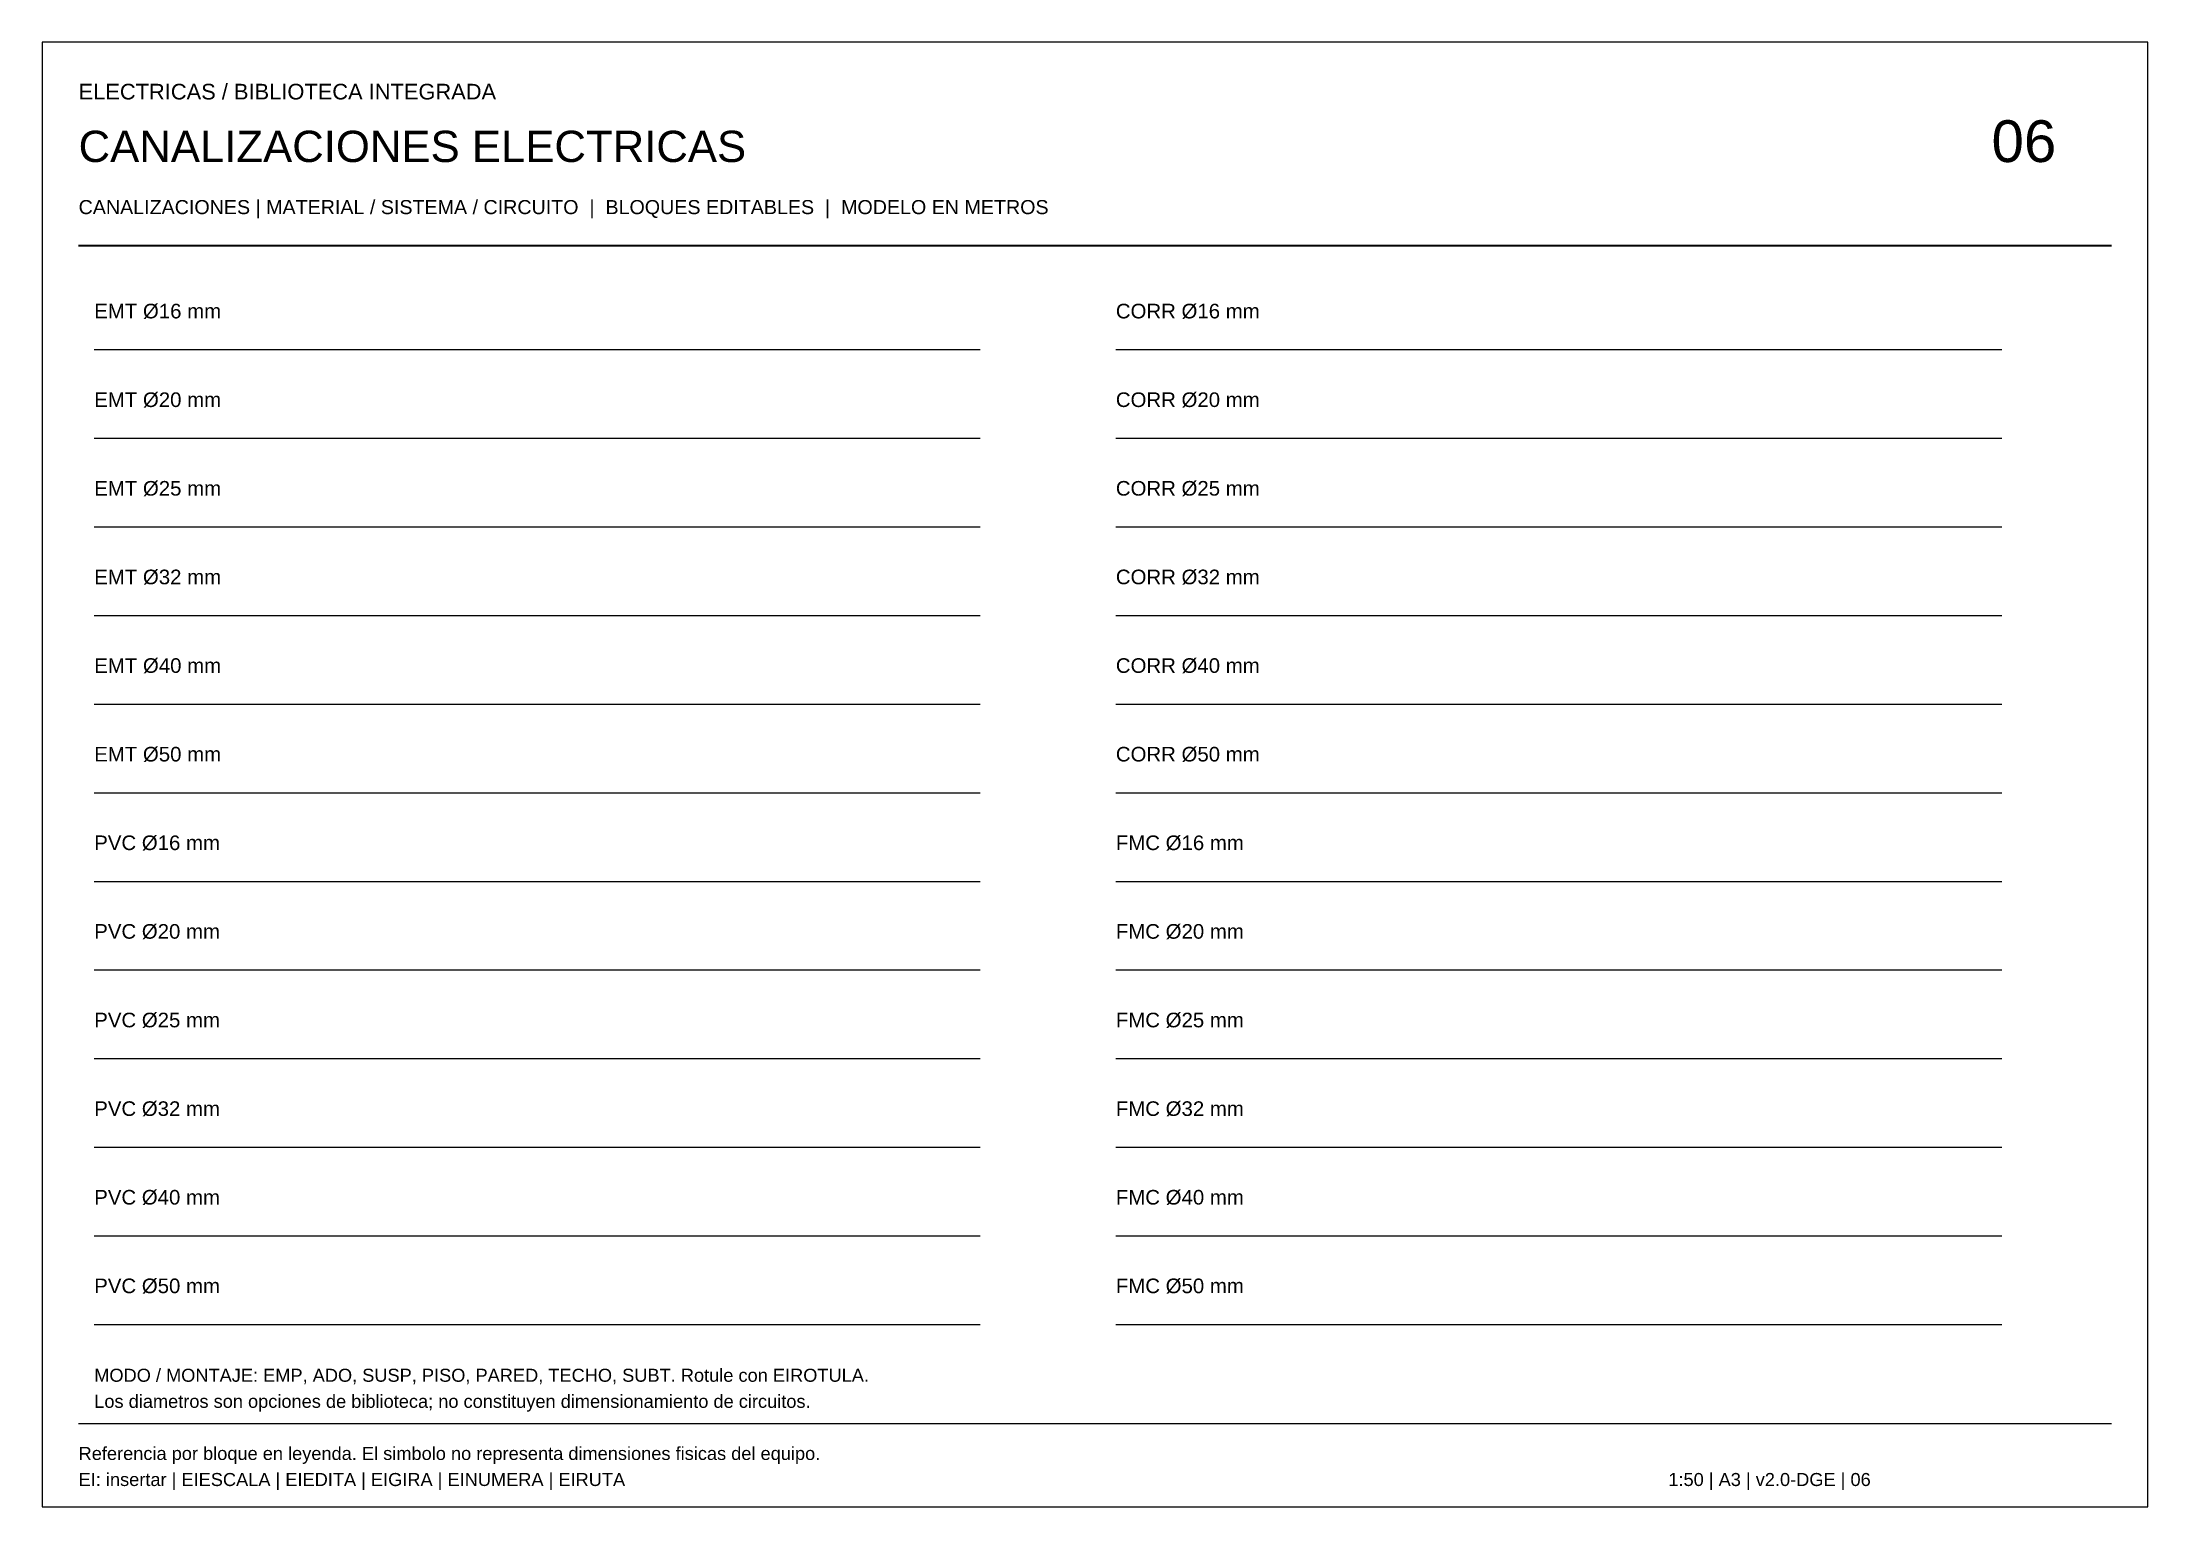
# Model space of a CAD drawing. Header units: metres. Extents: x 0 to 201, y -40 to -26.
# Drawn here: x 112.9 to 133.1, y -39.6 to -25.55 of the extents above; entities that cross this region are included whole.
import ezdxf

# ---------------------------------------------------------------- set-up
doc = ezdxf.new("R2010")
doc.units = ezdxf.units.M
for name, color, linetype, lineweight in [('EIC-CATALOGO', 7, 'Continuous', 18), ('EIC-MARCO', 8, 'Continuous', 13), ('IE-TUBERIA-CORRUGADA', 214, 'Continuous', 18), ('IE-TUBERIA-EMT', 144, 'Continuous', 18), ('IE-TUBERIA-FMC', 34, 'Continuous', 18), ('IE-TUBERIA-PVC', 94, 'Continuous', 18)]:
    doc.layers.add(name, color=color, linetype=linetype, lineweight=lineweight)
doc.styles.add('EI_TEXTO', font='arial.ttf')
doc.linetypes.add('EIC_CORR_D16', pattern='A,0.5,-0.12,["CORR %%c16 mm",EI_TEXTO,S=0.125,R=0,X=0,Y=-0.0625],-1.115,0.5', length=2.235)
doc.linetypes.add('EIC_CORR_D20', pattern='A,0.5,-0.12,["CORR %%c20 mm",EI_TEXTO,S=0.125,R=0,X=0,Y=-0.0625],-1.115,0.5', length=2.235)
doc.linetypes.add('EIC_CORR_D25', pattern='A,0.5,-0.12,["CORR %%c25 mm",EI_TEXTO,S=0.125,R=0,X=0,Y=-0.0625],-1.115,0.5', length=2.235)
doc.linetypes.add('EIC_CORR_D32', pattern='A,0.5,-0.12,["CORR %%c32 mm",EI_TEXTO,S=0.125,R=0,X=0,Y=-0.0625],-1.115,0.5', length=2.235)
doc.linetypes.add('EIC_CORR_D40', pattern='A,0.5,-0.12,["CORR %%c40 mm",EI_TEXTO,S=0.125,R=0,X=0,Y=-0.0625],-1.115,0.5', length=2.235)
doc.linetypes.add('EIC_CORR_D50', pattern='A,0.5,-0.12,["CORR %%c50 mm",EI_TEXTO,S=0.125,R=0,X=0,Y=-0.0625],-1.115,0.5', length=2.235)
doc.linetypes.add('EIC_EMT_D16', pattern='A,0.5,-0.12,["EMT %%c16 mm",EI_TEXTO,S=0.125,R=0,X=0,Y=-0.0625],-1.03,0.5', length=2.15)
doc.linetypes.add('EIC_EMT_D20', pattern='A,0.5,-0.12,["EMT %%c20 mm",EI_TEXTO,S=0.125,R=0,X=0,Y=-0.0625],-1.03,0.5', length=2.15)
doc.linetypes.add('EIC_EMT_D25', pattern='A,0.5,-0.12,["EMT %%c25 mm",EI_TEXTO,S=0.125,R=0,X=0,Y=-0.0625],-1.03,0.5', length=2.15)
doc.linetypes.add('EIC_EMT_D32', pattern='A,0.5,-0.12,["EMT %%c32 mm",EI_TEXTO,S=0.125,R=0,X=0,Y=-0.0625],-1.03,0.5', length=2.15)
doc.linetypes.add('EIC_EMT_D40', pattern='A,0.5,-0.12,["EMT %%c40 mm",EI_TEXTO,S=0.125,R=0,X=0,Y=-0.0625],-1.03,0.5', length=2.15)
doc.linetypes.add('EIC_EMT_D50', pattern='A,0.5,-0.12,["EMT %%c50 mm",EI_TEXTO,S=0.125,R=0,X=0,Y=-0.0625],-1.03,0.5', length=2.15)
doc.linetypes.add('EIC_FMC_D16', pattern='A,0.5,-0.12,["FMC %%c16 mm",EI_TEXTO,S=0.125,R=0,X=0,Y=-0.0625],-1.03,0.5', length=2.15)
doc.linetypes.add('EIC_FMC_D20', pattern='A,0.5,-0.12,["FMC %%c20 mm",EI_TEXTO,S=0.125,R=0,X=0,Y=-0.0625],-1.03,0.5', length=2.15)
doc.linetypes.add('EIC_FMC_D25', pattern='A,0.5,-0.12,["FMC %%c25 mm",EI_TEXTO,S=0.125,R=0,X=0,Y=-0.0625],-1.03,0.5', length=2.15)
doc.linetypes.add('EIC_FMC_D32', pattern='A,0.5,-0.12,["FMC %%c32 mm",EI_TEXTO,S=0.125,R=0,X=0,Y=-0.0625],-1.03,0.5', length=2.15)
doc.linetypes.add('EIC_FMC_D40', pattern='A,0.5,-0.12,["FMC %%c40 mm",EI_TEXTO,S=0.125,R=0,X=0,Y=-0.0625],-1.03,0.5', length=2.15)
doc.linetypes.add('EIC_FMC_D50', pattern='A,0.5,-0.12,["FMC %%c50 mm",EI_TEXTO,S=0.125,R=0,X=0,Y=-0.0625],-1.03,0.5', length=2.15)
doc.linetypes.add('EIC_PVC_D16', pattern='A,0.5,-0.12,["PVC %%c16 mm",EI_TEXTO,S=0.125,R=0,X=0,Y=-0.0625],-1.03,0.5', length=2.15)
doc.linetypes.add('EIC_PVC_D20', pattern='A,0.5,-0.12,["PVC %%c20 mm",EI_TEXTO,S=0.125,R=0,X=0,Y=-0.0625],-1.03,0.5', length=2.15)
doc.linetypes.add('EIC_PVC_D25', pattern='A,0.5,-0.12,["PVC %%c25 mm",EI_TEXTO,S=0.125,R=0,X=0,Y=-0.0625],-1.03,0.5', length=2.15)
doc.linetypes.add('EIC_PVC_D32', pattern='A,0.5,-0.12,["PVC %%c32 mm",EI_TEXTO,S=0.125,R=0,X=0,Y=-0.0625],-1.03,0.5', length=2.15)
doc.linetypes.add('EIC_PVC_D40', pattern='A,0.5,-0.12,["PVC %%c40 mm",EI_TEXTO,S=0.125,R=0,X=0,Y=-0.0625],-1.03,0.5', length=2.15)
doc.linetypes.add('EIC_PVC_D50', pattern='A,0.5,-0.12,["PVC %%c50 mm",EI_TEXTO,S=0.125,R=0,X=0,Y=-0.0625],-1.03,0.5', length=2.15)

msp = doc.modelspace()

# ---------------------------------------------------------------- texts
at = {"layer": 'EIC-CATALOGO', "color": 144, "style": 'EI_TEXTO'}
for s, height, p in [('ELECTRICAS / BIBLIOTECA INTEGRADA', 0.15, (113.25, -26.1)), ('06', 0.4, (131.6, -26.7))]:
    msp.add_text(s, height=height, dxfattribs=at).set_placement(p)
at = {"layer": 'EIC-CATALOGO', "color": 7, "style": 'EI_TEXTO'}
for s, height, p in [('CANALIZACIONES ELECTRICAS', 0.3, (113.25, -26.7)), ('CANALIZACIONES | MATERIAL / SISTEMA / CIRCUITO  |  BLOQUES EDITABLES  |  MODELO EN METROS', 0.135, (113.25, -27.2)), ('EMT Ø16 mm', 0.14, (113.4, -28.2)), ('CORR Ø16 mm', 0.14, (123.2, -28.2)), ('EMT Ø20 mm', 0.14, (113.4, -29.05)), ('CORR Ø20 mm', 0.14, (123.2, -29.05)), ('EMT Ø25 mm', 0.14, (113.4, -29.9)), ('CORR Ø25 mm', 0.14, (123.2, -29.9)), ('EMT Ø32 mm', 0.14, (113.4, -30.75)), ('CORR Ø32 mm', 0.14, (123.2, -30.75)), ('EMT Ø40 mm', 0.14, (113.4, -31.6)), ('CORR Ø40 mm', 0.14, (123.2, -31.6)), ('EMT Ø50 mm', 0.14, (113.4, -32.45)), ('CORR Ø50 mm', 0.14, (123.2, -32.45)), ('PVC Ø16 mm', 0.14, (113.4, -33.3)), ('FMC Ø16 mm', 0.14, (123.2, -33.3)), ('PVC Ø20 mm', 0.14, (113.4, -34.15)), ('FMC Ø20 mm', 0.14, (123.2, -34.15)), ('PVC Ø25 mm', 0.14, (113.4, -35)), ('FMC Ø25 mm', 0.14, (123.2, -35)), ('PVC Ø32 mm', 0.14, (113.4, -35.85)), ('FMC Ø32 mm', 0.14, (123.2, -35.85)), ('PVC Ø40 mm', 0.14, (113.4, -36.7)), ('FMC Ø40 mm', 0.14, (123.2, -36.7)), ('PVC Ø50 mm', 0.14, (113.4, -37.55)), ('FMC Ø50 mm', 0.14, (123.2, -37.55)), ('MODO / MONTAJE: EMP, ADO, SUSP, PISO, PARED, TECHO, SUBT. Rotule con EIROTULA.', 0.125, (113.4, -38.4)), ('Los diametros son opciones de biblioteca; no constituyen dimensionamiento de circuitos.', 0.125, (113.4, -38.65)), ('Referencia por bloque en leyenda. El simbolo no representa dimensiones fisicas del equipo.', 0.125, (113.25, -39.15)), ('EI: insertar | EIESCALA | EIEDITA | EIGIRA | EINUMERA | EIRUTA', 0.125, (113.25, -39.4)), ('1:50 | A3 | v2.0-DGE | 06', 0.125, (128.5, -39.4))]:
    msp.add_text(s, height=height, dxfattribs=at).set_placement(p)

# ---------------------------------------------------------------- linework, layer by layer
at = {"layer": 'EIC-MARCO', "color": 144, "lineweight": 35}
msp.add_line((113.25, -27.5), (132.75, -27.5), dxfattribs=at)
at = {"layer": 'EIC-MARCO', "color": 8, "lineweight": 13}
msp.add_line((113.25, -38.8), (132.75, -38.8), dxfattribs=at)
at = {"layer": 'EIC-MARCO'}
msp.add_lwpolyline([(112.9, -39.6), (133.1, -39.6), (133.1, -25.55), (112.9, -25.55)], close=True, dxfattribs=at)
at = {"layer": 'IE-TUBERIA-CORRUGADA', "linetype": 'EIC_CORR_D16', "flags": 128}
msp.add_lwpolyline([(123.2, -28.5), (131.7, -28.5)], dxfattribs=at)
at = {"layer": 'IE-TUBERIA-CORRUGADA', "linetype": 'EIC_CORR_D20', "flags": 128}
msp.add_lwpolyline([(123.2, -29.35), (131.7, -29.35)], dxfattribs=at)
at = {"layer": 'IE-TUBERIA-CORRUGADA', "linetype": 'EIC_CORR_D25', "flags": 128}
msp.add_lwpolyline([(123.2, -30.2), (131.7, -30.2)], dxfattribs=at)
at = {"layer": 'IE-TUBERIA-CORRUGADA', "linetype": 'EIC_CORR_D32', "flags": 128}
msp.add_lwpolyline([(123.2, -31.05), (131.7, -31.05)], dxfattribs=at)
at = {"layer": 'IE-TUBERIA-CORRUGADA', "linetype": 'EIC_CORR_D40', "flags": 128}
msp.add_lwpolyline([(123.2, -31.9), (131.7, -31.9)], dxfattribs=at)
at = {"layer": 'IE-TUBERIA-CORRUGADA', "linetype": 'EIC_CORR_D50', "flags": 128}
msp.add_lwpolyline([(123.2, -32.75), (131.7, -32.75)], dxfattribs=at)
at = {"layer": 'IE-TUBERIA-EMT', "linetype": 'EIC_EMT_D16', "flags": 128}
msp.add_lwpolyline([(113.4, -28.5), (121.9, -28.5)], dxfattribs=at)
at = {"layer": 'IE-TUBERIA-EMT', "linetype": 'EIC_EMT_D20', "flags": 128}
msp.add_lwpolyline([(113.4, -29.35), (121.9, -29.35)], dxfattribs=at)
at = {"layer": 'IE-TUBERIA-EMT', "linetype": 'EIC_EMT_D25', "flags": 128}
msp.add_lwpolyline([(113.4, -30.2), (121.9, -30.2)], dxfattribs=at)
at = {"layer": 'IE-TUBERIA-EMT', "linetype": 'EIC_EMT_D32', "flags": 128}
msp.add_lwpolyline([(113.4, -31.05), (121.9, -31.05)], dxfattribs=at)
at = {"layer": 'IE-TUBERIA-EMT', "linetype": 'EIC_EMT_D40', "flags": 128}
msp.add_lwpolyline([(113.4, -31.9), (121.9, -31.9)], dxfattribs=at)
at = {"layer": 'IE-TUBERIA-EMT', "linetype": 'EIC_EMT_D50', "flags": 128}
msp.add_lwpolyline([(113.4, -32.75), (121.9, -32.75)], dxfattribs=at)
at = {"layer": 'IE-TUBERIA-FMC', "linetype": 'EIC_FMC_D16', "flags": 128}
msp.add_lwpolyline([(123.2, -33.6), (131.7, -33.6)], dxfattribs=at)
at = {"layer": 'IE-TUBERIA-FMC', "linetype": 'EIC_FMC_D20', "flags": 128}
msp.add_lwpolyline([(123.2, -34.45), (131.7, -34.45)], dxfattribs=at)
at = {"layer": 'IE-TUBERIA-FMC', "linetype": 'EIC_FMC_D25', "flags": 128}
msp.add_lwpolyline([(123.2, -35.3), (131.7, -35.3)], dxfattribs=at)
at = {"layer": 'IE-TUBERIA-FMC', "linetype": 'EIC_FMC_D32', "flags": 128}
msp.add_lwpolyline([(123.2, -36.15), (131.7, -36.15)], dxfattribs=at)
at = {"layer": 'IE-TUBERIA-FMC', "linetype": 'EIC_FMC_D40', "flags": 128}
msp.add_lwpolyline([(123.2, -37), (131.7, -37)], dxfattribs=at)
at = {"layer": 'IE-TUBERIA-FMC', "linetype": 'EIC_FMC_D50', "flags": 128}
msp.add_lwpolyline([(123.2, -37.85), (131.7, -37.85)], dxfattribs=at)
at = {"layer": 'IE-TUBERIA-PVC', "linetype": 'EIC_PVC_D16', "flags": 128}
msp.add_lwpolyline([(113.4, -33.6), (121.9, -33.6)], dxfattribs=at)
at = {"layer": 'IE-TUBERIA-PVC', "linetype": 'EIC_PVC_D20', "flags": 128}
msp.add_lwpolyline([(113.4, -34.45), (121.9, -34.45)], dxfattribs=at)
at = {"layer": 'IE-TUBERIA-PVC', "linetype": 'EIC_PVC_D25', "flags": 128}
msp.add_lwpolyline([(113.4, -35.3), (121.9, -35.3)], dxfattribs=at)
at = {"layer": 'IE-TUBERIA-PVC', "linetype": 'EIC_PVC_D32', "flags": 128}
msp.add_lwpolyline([(113.4, -36.15), (121.9, -36.15)], dxfattribs=at)
at = {"layer": 'IE-TUBERIA-PVC', "linetype": 'EIC_PVC_D40', "flags": 128}
msp.add_lwpolyline([(113.4, -37), (121.9, -37)], dxfattribs=at)
at = {"layer": 'IE-TUBERIA-PVC', "linetype": 'EIC_PVC_D50', "flags": 128}
msp.add_lwpolyline([(113.4, -37.85), (121.9, -37.85)], dxfattribs=at)

msp.set_redraw_order([(e.dxf.handle, doc.entitydb.next_handle()) for e in msp.query("TEXT MTEXT ATTDEF DIMENSION ARC_DIMENSION")])  # texts and dimensions are drawn at this point

doc.saveas('drawing.dxf')
